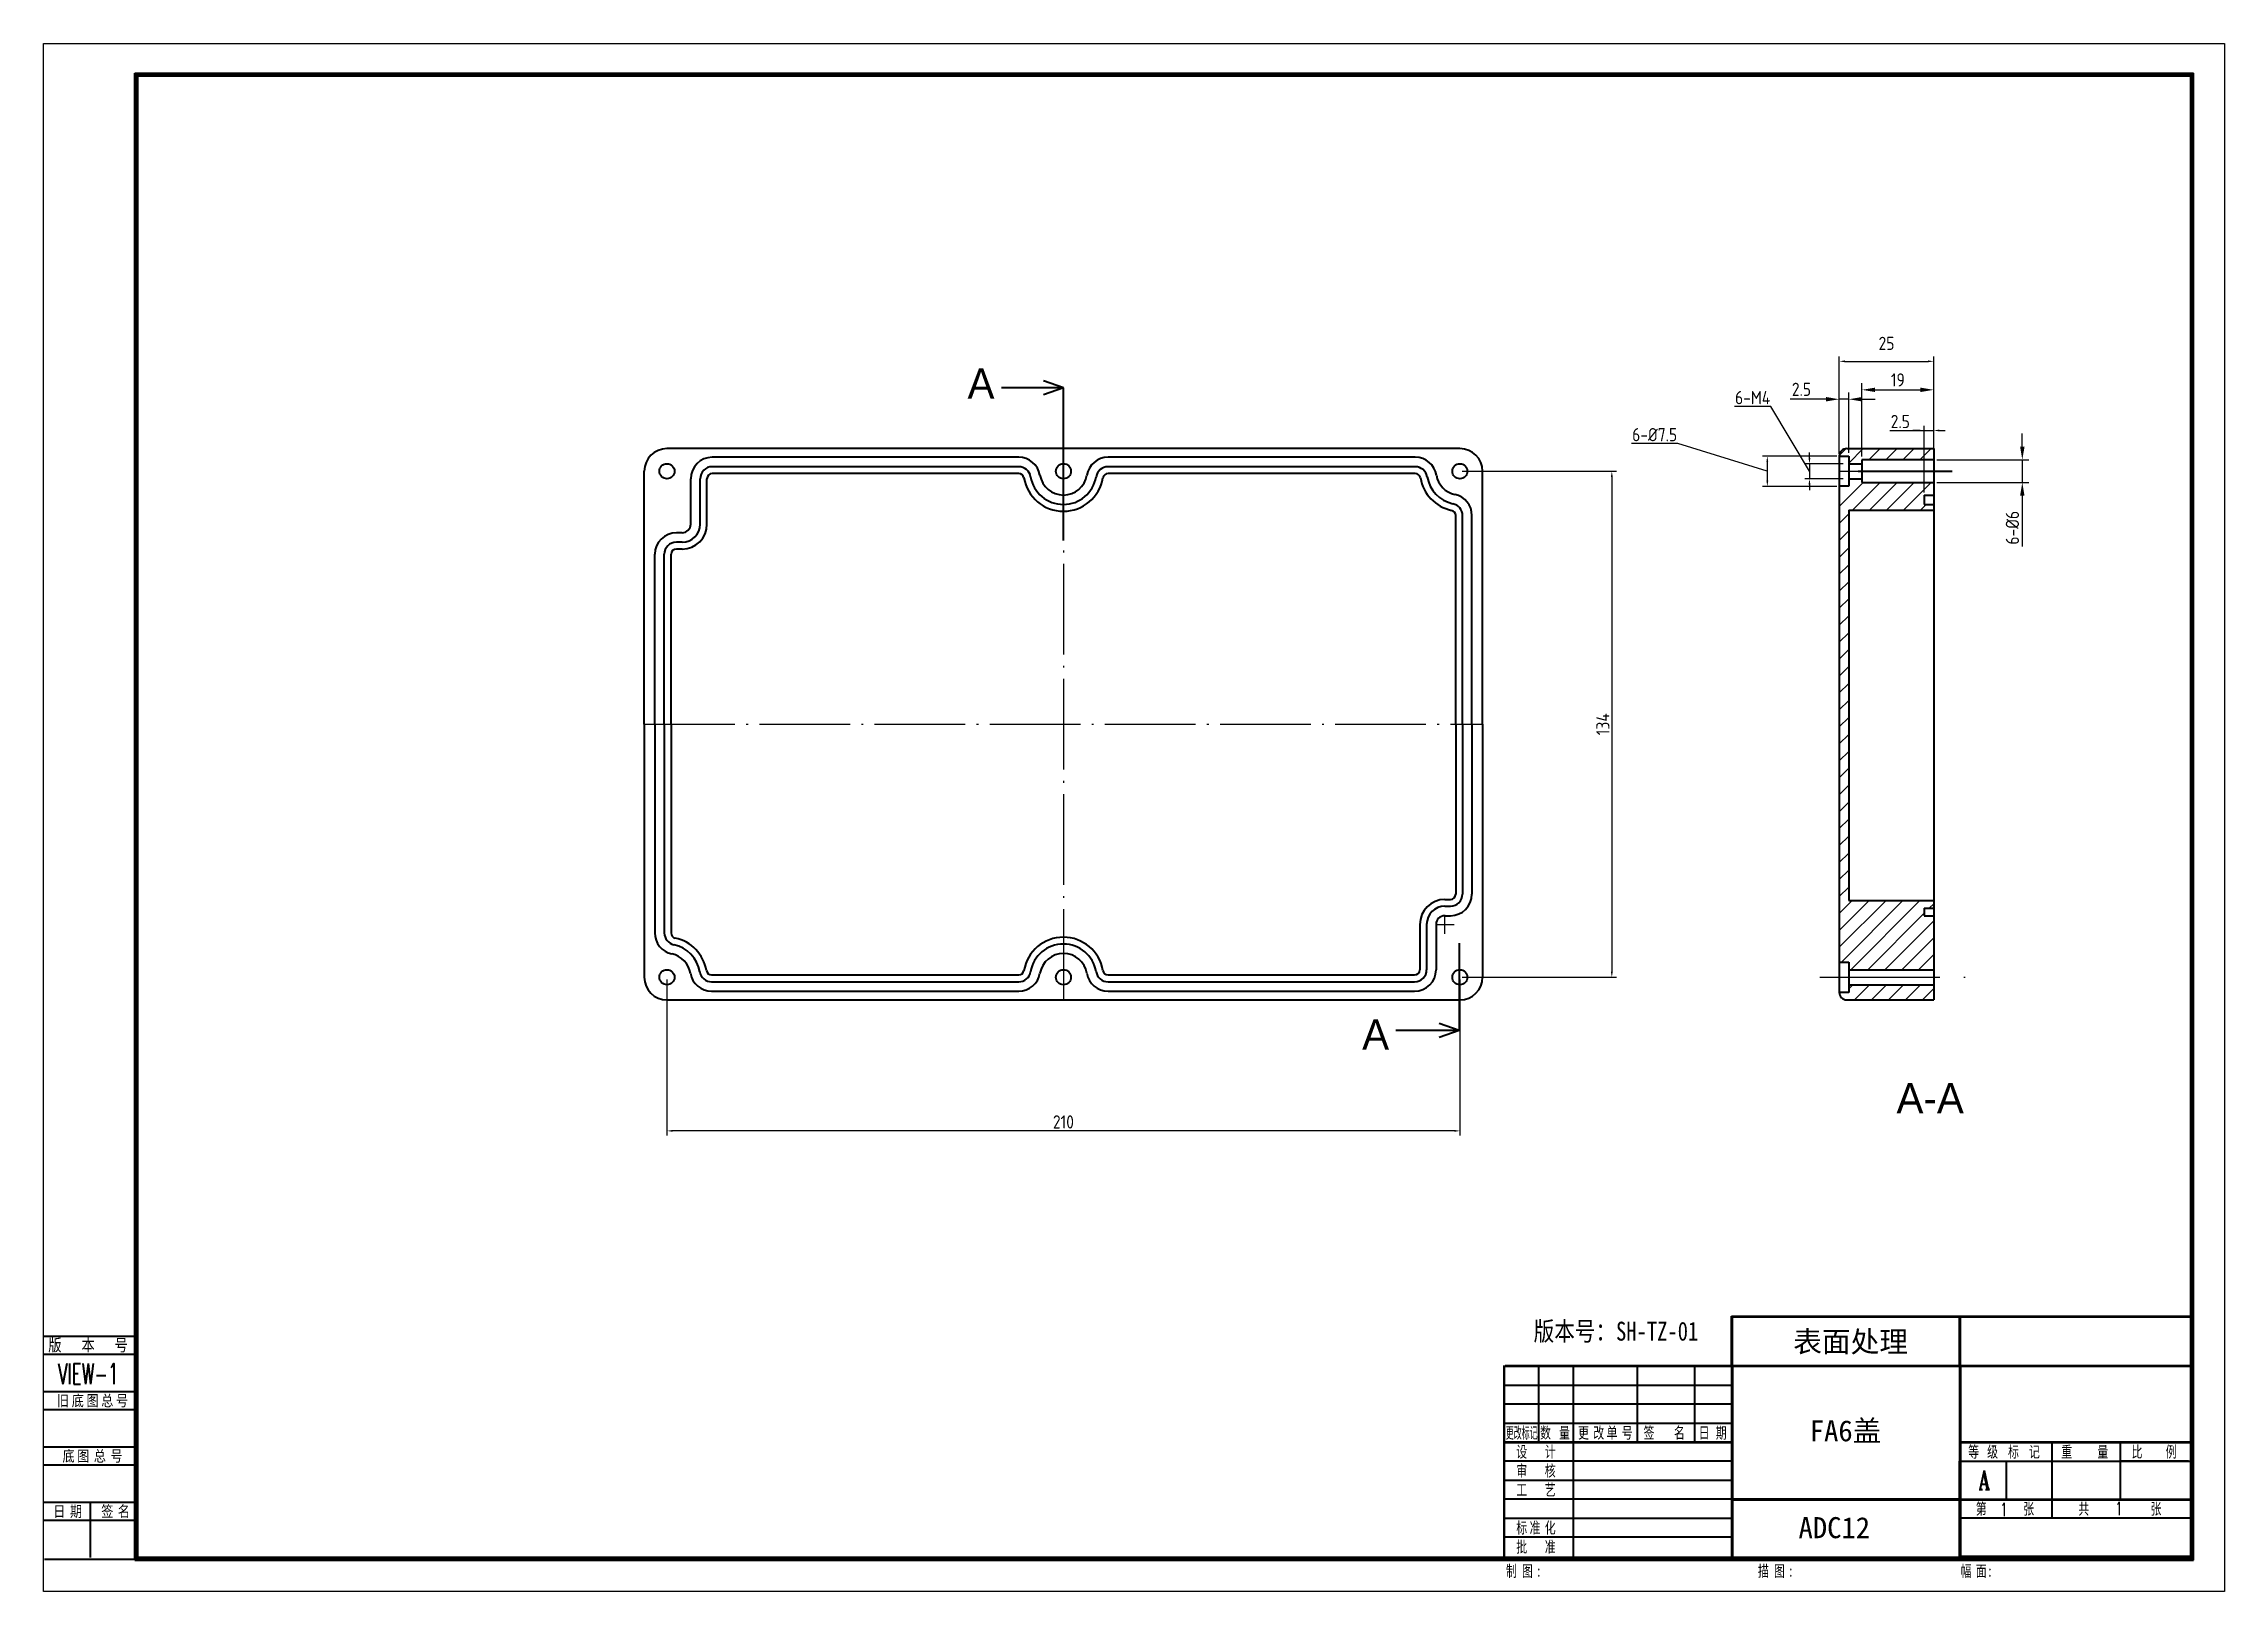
# Model space of a CAD drawing. Extents: x 1271 to 2769, y -829 to 446.
# Drawn here: x 1271 to 1849, y -809 to -400 of the extents above; entities that cross this region are included whole.
import ezdxf
from ezdxf.enums import TextEntityAlignment as Align

# ---------------------------------------------------------------- set-up
doc = ezdxf.new("R2010")
doc.units = 0
doc.linetypes.add('ACAD_ISO04W100', pattern=[30.5, 24, -3, 0.5, -3])
doc.linetypes.add('CENTER', pattern=[50.8, 31.75, -6.35, 6.35, -6.35])
doc.layers.get('0').update_dxf_attribs({"linetype": 'CONTINUOUS', "lineweight": 40})
doc.layers.get('Defpoints').update_dxf_attribs({"linetype": 'CONTINUOUS'})
for name, color, linetype in [('3', 1, 'CENTER'), ('5', 3, 'CONTINUOUS'), ('GEVACTIVE', 2, 'CONTINUOUS'), ('LAYER2', 1, 'ACAD_ISO04W100')]:
    doc.layers.add(name, color=color, linetype=linetype)
doc.styles.add('HZ', font='', dxfattribs={"width": 0.8, "height": 6})
doc.styles.add('ROMANC', font='romanc', dxfattribs={"width": 0.6, "height": 3})
doc.styles.add('ROMANT', font='romant', dxfattribs={"width": 0.8, "height": 5})
doc.styles.get("Standard").update_dxf_attribs({"font": 'gbenor.shx', "bigfont": 'gbcbig.shx'})
doc.styles.add('STYLE1', font='')
doc.styles.get('HZ').set_extended_font_data('SimSun')
doc.styles.get('STYLE1').set_extended_font_data('SimSun')
doc.dimstyles.new('GB-35', dxfattribs={"dimtxt": 3.5, "dimasz": 3.5, "dimexe": 1.75, "dimexo": 0.875, "dimgap": 0.875, "dimtad": 1, "dimdsep": 46, "dimtxsty": 'Standard', "dimcen": 3.5, "dimadec": 0, "dimazin": 0, "dimtfac": 0.7, "dimtmove": 0, "dimatfit": 3, "dimfxl": 1, "dimtzin": 0, "dimarcsym": 0})
doc.dimstyles.get("Standard").update_dxf_attribs({"dimtxt": 0.18, "dimasz": 0.18, "dimexe": 0.18, "dimexo": 0.0625, "dimgap": 0.09, "dimtad": 0, "dimtih": 1, "dimtoh": 1, "dimdec": 4, "dimzin": 0, "dimdsep": 46, "dimtxsty": 'Standard', "dimcen": 0.09, "dimadec": 0, "dimazin": 0, "dimtfac": 1, "dimtdec": 4, "dimtofl": 0, "dimtmove": 0, "dimatfit": 3, "dimfxl": 1, "dimtolj": 1, "dimtzin": 0, "dimarcsym": 0})

msp = doc.modelspace()

# ---------------------------------------------------------------- texts
at = {"linetype": 'Continuous'}
for s, height, style, width, p in [('版   本   号', 3.224303, 'HZ', 0.8, (1272.47859, -745.83594, -0.00285)), ('VIEW-1', 5.41685, 'ROMANC', 0.6, (1275.05908, -754.57058)), ('旧', 2.93118, 'HZ', 0.8, (1274.77923, -760.4134)), ('底', 2.93118, 'HZ', 0.8, (1278.68748, -760.4134)), ('图', 2.93118, 'HZ', 0.8, (1282.59572, -760.4134)), ('总', 2.93118, 'HZ', 0.8, (1286.50397, -760.4134)), ('号', 2.93118, 'HZ', 0.8, (1290.41221, -760.4134)), ('底', 2.93118, 'HZ', 0.8, (1276.24482, -775.06932)), ('图', 2.93118, 'HZ', 0.8, (1280.15307, -775.06932)), ('总', 2.93118, 'HZ', 0.8, (1284.54984, -775.06932)), ('号', 2.93118, 'HZ', 0.8, (1288.94662, -775.06932)), ('日', 2.93118, 'HZ', 0.8, (1273.80217, -789.72524)), ('期', 2.93118, 'HZ', 0.8, (1278.19894, -789.72524)), ('签', 2.93118, 'HZ', 0.8, (1286.50397, -789.72524)), ('名', 2.93118, 'HZ', 0.8, (1290.90074, -789.72524)), ('1', 3.52307, 'ROMANT', 0.6, (1789.49638, -789.51756)), ('1', 3.52307, 'ROMANT', 0.6, (1819.94579, -789.26591)), ('幅 ', 3.019166, 'HZ', 0.7, (1778.93941, -805.57357)), ('面', 3.01917, 'HZ', 0.7, (1782.96496, -805.57357)), (':', 3.01917, 'HZ', 0.7, (1785.98413, -805.57357))]:
    msp.add_text(s, height=height, dxfattribs=dict(at, style=style, width=width)).set_placement(p)
for s, height, style, width, p in [('更改标记', 3.019166, 'HZ', 0.5, (1662.70151, -768.9661)), ('数', 3.01917, 'HZ', 0.7, (1669.00717, -768.9661)), ('量', 3.01917, 'HZ', 0.7, (1674.03911, -768.9661)), ('更', 3.01917, 'HZ', 0.7, (1679.07105, -768.9661)), ('改', 3.01917, 'HZ', 0.7, (1683.09661, -768.9661)), ('单', 3.01917, 'HZ', 0.7, (1686.61897, -768.9661)), ('号', 3.01917, 'HZ', 0.7, (1690.64452, -768.9661)), ('签', 3.01917, 'HZ', 0.7, (1696.41553, -768.9661)), ('名', 3.01917, 'HZ', 0.7, (1704.46664, -768.9661)), ('日', 3.01917, 'HZ', 0.7, (1711.00817, -768.9661)), ('期', 3.01917, 'HZ', 0.7, (1715.53692, -768.9661)), ('设', 3.01917, 'HZ', 0.7, (1662.70151, -773.99804)), ('计', 3.01917, 'HZ', 0.7, (1670.24943, -773.99804)), ('等', 3.01917, 'HZ', 0.7, (1782.38, -773.99804)), ('级', 3.01917, 'HZ', 0.7, (1787.41194, -773.99804)), ('标', 3.01917, 'HZ', 0.7, (1792.94708, -773.99804)), ('记', 3.01917, 'HZ', 0.7, (1798.48222, -773.99804)), ('重', 3.01917, 'HZ', 0.7, (1807.03652, -773.99804)), ('量', 3.01917, 'HZ', 0.7, (1816.59722, -773.99804)), ('比', 3.01917, 'HZ', 0.7, (1825.65471, -773.99804)), ('例', 3.01917, 'HZ', 0.7, (1834.71221, -773.99804)), ('审', 3.01917, 'HZ', 0.7, (1662.70151, -779.02999)), ('核', 3.01917, 'HZ', 0.7, (1670.24943, -779.02999)), ('A', 5.03296, 'ROMANT', 0.7, (1785.21836, -782.47141)), ('工', 3.01917, 'HZ', 0.7, (1662.70151, -784.06193)), ('艺', 3.01917, 'HZ', 0.7, (1670.24943, -784.06193)), ('标', 3.01917, 'HZ', 0.7, (1662.70151, -794.12582)), ('准', 3.01917, 'HZ', 0.7, (1666.22387, -794.12582)), ('化', 3.01917, 'HZ', 0.7, (1670.24943, -794.12582)), ('第', 3.01917, 'HZ', 0.7, (1784.39278, -789.09387)), ('张', 3.01917, 'HZ', 0.7, (1796.97264, -789.09387)), ('共', 3.01917, 'HZ', 0.7, (1811.56527, -789.09387)), ('张', 3.01917, 'HZ', 0.7, (1830.68666, -789.09387)), ('批', 3.01917, 'HZ', 0.7, (1662.70151, -799.15776)), ('准', 3.01917, 'HZ', 0.7, (1670.24943, -799.15776)), ('制 ', 3.019166, 'HZ', 0.7, (1660.68873, -805.57357)), ('图', 3.01917, 'HZ', 0.7, (1664.21109, -805.57357)), ('描 ', 3.019166, 'HZ', 0.7, (1727.43676, -805.57357)), ('图', 3.01917, 'HZ', 0.7, (1730.95912, -805.57357)), (':', 3.01917, 'HZ', 0.7, (1667.23026, -805.57357)), (':', 3.01917, 'HZ', 0.7, (1733.97828, -805.57357))]:
    msp.add_text(s, height=height, dxfattribs=dict(at, style=style, width=width)).set_placement(p, align=Align.CENTER)
at = {"char_height": 8, "attachment_point": 1}
for s, insert, width in [('\\fￋￎￌ￥|b0|i0|c134|p2;A', (1515.93584, -485.59667), 34.3552), ('\\fￋￎￌ￥|b0|i0|c134|p2;A', (1620.44472, -657.98829), 34.3552), ('\\fￋￎￌ￥|b0|i0|c134|p2;A-A', (1761.96141, -674.86543), 38.5612)]:
    msp.add_mtext(s, dxfattribs=dict(at, insert=insert, width=width))
at = {"layer": '5', "insert": (1665.8615, -738.05665), "char_height": 5, "width": 1134.8359931, "attachment_point": 1, "style": 'HZ'}
msp.add_mtext('版本号：SH-TZ-01', dxfattribs=at)
at = {"layer": 'GEVACTIVE', "style": 'STYLE1'}
for s, p in [('表面处理', (1734.61587, -746.11347)), ('FA6盖', (1738.98662, -769.71492)), ('ADC12', (1736.01202, -795.37128))]:
    msp.add_text(s, height=5.573837, dxfattribs=at).set_placement(p)

# ---------------------------------------------------------------- blocks, each defined once
blk = doc.blocks.new('*D64')
at = {"layer": '5', "color": 0, "lineweight": -2}
for p, q in [((1646.95, -512.82), (1687.82, -512.82)), ((1686.57, -514.32), (1686.57, -645.32)), ((1646.95, -646.82), (1687.82, -646.82))]:
    blk.add_line(p, q, dxfattribs=at)
at = {"layer": '5', "color": 0}
for points in [[(1686.32, -514.32), (1686.82, -514.32), (1686.57, -512.82)], [(1686.32, -645.32), (1686.82, -645.32), (1686.57, -646.82)]]:
    blk.add_solid(points, dxfattribs=at)
at = {"layer": 'Defpoints', "color": 0}
for p in [(1646.33, -512.82), (1646.33, -646.82), (1686.57, -646.82)]:
    blk.add_point(p, dxfattribs=at)
at = {"layer": '5', "color": 0, "insert": (1684.19, -579.82), "char_height": 3.5, "attachment_point": 5, "rotation": 90}
blk.add_mtext('\\A1;134', dxfattribs=at)
blk = doc.blocks.new('*D65')
at = {"layer": '5', "color": 0, "lineweight": -2}
for p, q in [((1436.33, -647.44), (1436.33, -688.76)), ((1646.33, -647.44), (1646.33, -688.76)), ((1644.83, -687.51), (1437.83, -687.51))]:
    blk.add_line(p, q, dxfattribs=at)
at = {"layer": '5', "color": 0}
for points in [[(1437.83, -687.26), (1437.83, -687.76), (1436.33, -687.51)], [(1644.83, -687.26), (1644.83, -687.76), (1646.33, -687.51)]]:
    blk.add_solid(points, dxfattribs=at)
at = {"layer": 'Defpoints', "color": 0}
for p in [(1436.33, -646.82), (1646.33, -646.82), (1436.33, -687.51)]:
    blk.add_point(p, dxfattribs=at)
at = {"layer": '5', "color": 0, "insert": (1541.33, -685.14), "char_height": 3.5, "attachment_point": 5}
blk.add_mtext('\\A1;210', dxfattribs=at)
blk = doc.blocks.new('*D66')
at = {"layer": '5', "color": 0, "lineweight": -2}
for p, q in [((1746.81, -508.19), (1746.81, -482.47)), ((1748.31, -483.72), (1770.31, -483.72)), ((1771.81, -510.19), (1771.81, -482.47))]:
    blk.add_line(p, q, dxfattribs=at)
at = {"layer": '5', "color": 0}
for points in [[(1748.31, -483.47), (1748.31, -483.97), (1746.81, -483.72)], [(1770.31, -483.47), (1770.31, -483.97), (1771.81, -483.72)]]:
    blk.add_solid(points, dxfattribs=at)
at = {"layer": 'Defpoints', "color": 0}
for p in [(1771.81, -483.72), (1746.81, -508.82), (1771.81, -510.82)]:
    blk.add_point(p, dxfattribs=at)
at = {"layer": '5', "color": 0, "insert": (1759.31, -478.96), "char_height": 3.5, "attachment_point": 5}
blk.add_mtext('\\A1;25', dxfattribs=at)
blk = doc.blocks.new('*D67')
at = {"layer": '5', "color": 0, "lineweight": -2}
for p, q in [((1704.08, -505.51), (1691.74, -505.51)), ((1727.75, -512.82), (1704.08, -505.51)), ((1746.18, -508.82), (1726.5, -508.82)), ((1727.75, -510.32), (1727.75, -515.32)), ((1746.18, -516.82), (1726.5, -516.82))]:
    blk.add_line(p, q, dxfattribs=at)
at = {"layer": '5', "color": 0}
for points in [[(1727.5, -510.32), (1728, -510.32), (1727.75, -508.82)], [(1727.5, -515.32), (1728, -515.32), (1727.75, -516.82)]]:
    blk.add_solid(points, dxfattribs=at)
at = {"layer": 'Defpoints', "color": 0}
for p in [(1746.81, -508.82), (1727.75, -516.82), (1746.81, -516.82)]:
    blk.add_point(p, dxfattribs=at)
at = {"layer": '5', "color": 0, "insert": (1697.91, -503.14), "char_height": 3.5, "attachment_point": 5}
blk.add_mtext('\\A1;6-%%C7.5', dxfattribs=at)
blk = doc.blocks.new('*D68')
at = {"layer": '5', "color": 0, "lineweight": -2}
for p, q in [((1728.66, -495.71), (1719.07, -495.71)), ((1738.91, -512.83), (1728.66, -495.71)), ((1738.91, -509.32), (1738.91, -507.82)), ((1747.8, -510.82), (1737.66, -510.82)), ((1738.91, -510.82), (1738.91, -514.85)), ((1738.91, -510.82), (1738.91, -514.85)), ((1747.8, -514.85), (1737.66, -514.85)), ((1738.91, -516.35), (1738.91, -517.85))]:
    blk.add_line(p, q, dxfattribs=at)
at = {"layer": '5', "color": 0}
for points in [[(1738.66, -509.32), (1739.16, -509.32), (1738.91, -510.82)], [(1738.66, -516.35), (1739.16, -516.35), (1738.91, -514.85)]]:
    blk.add_solid(points, dxfattribs=at)
at = {"layer": 'Defpoints', "color": 0}
for p in [(1748.43, -510.82), (1738.91, -514.85), (1748.43, -514.85)]:
    blk.add_point(p, dxfattribs=at)
at = {"layer": '5', "color": 0, "insert": (1723.87, -493.33), "char_height": 3.5, "attachment_point": 5}
blk.add_mtext('\\A1;6-M4', dxfattribs=at)
blk = doc.blocks.new('*D69')
at = {"layer": '5', "color": 0, "lineweight": -2}
for p, q in [((1760.21, -502.03), (1769.31, -502.03)), ((1767.81, -502.03), (1766.31, -502.03)), ((1769.31, -518.49), (1769.31, -500.78)), ((1769.31, -502.03), (1771.81, -502.03)), ((1769.31, -502.03), (1771.81, -502.03)), ((1771.81, -506.19), (1771.81, -500.78)), ((1773.31, -502.03), (1774.81, -502.03))]:
    blk.add_line(p, q, dxfattribs=at)
at = {"layer": '5', "color": 0}
for points in [[(1767.81, -501.78), (1767.81, -502.28), (1769.31, -502.03)], [(1773.31, -501.78), (1773.31, -502.28), (1771.81, -502.03)]]:
    blk.add_solid(points, dxfattribs=at)
at = {"layer": 'Defpoints', "color": 0}
for p in [(1771.81, -502.03), (1771.81, -506.82), (1769.31, -519.12)]:
    blk.add_point(p, dxfattribs=at)
at = {"layer": '5', "color": 0, "insert": (1762.97, -499.65), "char_height": 3.5, "attachment_point": 5}
blk.add_mtext('\\A1;2.5', dxfattribs=at)
blk = doc.blocks.new('*D78')
at = {"color": 0, "lineweight": -2}
for p, q in [((1743.31, -493.76), (1733.78, -493.76)), ((1746.81, -501.97), (1746.81, -492.01)), ((1749.31, -493.76), (1746.81, -493.76)), ((1749.31, -507.94), (1749.31, -492.01)), ((1752.81, -493.76), (1756.31, -493.76))]:
    blk.add_line(p, q, dxfattribs=at)
at = {"color": 0}
for points in [[(1743.31, -493.17), (1743.31, -494.34), (1746.81, -493.76)], [(1752.81, -493.17), (1752.81, -494.34), (1749.31, -493.76)]]:
    blk.add_solid(points, dxfattribs=at)
at = {"layer": 'Defpoints', "color": 0}
for p in [(1746.81, -493.76), (1746.81, -502.85), (1749.31, -508.82)]:
    blk.add_point(p, dxfattribs=at)
at = {"color": 0, "insert": (1736.79, -491.13), "char_height": 3.5, "attachment_point": 5}
blk.add_mtext('2.5', dxfattribs=at)
blk = doc.blocks.new('*D79')
at = {"color": 0, "lineweight": -2}
for p, q in [((1752.81, -508.94), (1752.81, -489.51)), ((1771.81, -498.06), (1771.81, -489.51)), ((1756.31, -491.26), (1768.31, -491.26))]:
    blk.add_line(p, q, dxfattribs=at)
at = {"color": 0}
for points in [[(1756.31, -490.68), (1756.31, -491.85), (1752.81, -491.26)], [(1768.31, -490.68), (1768.31, -491.85), (1771.81, -491.26)]]:
    blk.add_solid(points, dxfattribs=at)
at = {"layer": 'Defpoints', "color": 0}
for p in [(1771.81, -491.26), (1771.81, -498.93), (1752.81, -509.82)]:
    blk.add_point(p, dxfattribs=at)
at = {"color": 0, "insert": (1762.31, -488.64), "char_height": 3.5, "attachment_point": 5}
blk.add_mtext('19', dxfattribs=at)
blk = doc.blocks.new('*D80')
at = {"color": 0, "lineweight": -2}
for p, q in [((1795.28, -506.32), (1795.28, -502.82)), ((1772.68, -509.82), (1797.03, -509.82)), ((1795.28, -509.82), (1795.28, -515.82)), ((1772.68, -515.82), (1797.03, -515.82)), ((1795.28, -519.32), (1795.28, -532.76))]:
    blk.add_line(p, q, dxfattribs=at)
at = {"color": 0}
for points in [[(1794.7, -506.32), (1795.87, -506.32), (1795.28, -509.82)], [(1794.7, -519.32), (1795.87, -519.32), (1795.28, -515.82)]]:
    blk.add_solid(points, dxfattribs=at)
at = {"layer": 'Defpoints', "color": 0}
for p in [(1771.81, -509.82), (1771.81, -515.82), (1795.28, -515.82)]:
    blk.add_point(p, dxfattribs=at)
at = {"color": 0, "insert": (1792.66, -527.79), "char_height": 3.5, "attachment_point": 5, "rotation": 90}
blk.add_mtext('6-%%C6', dxfattribs=at)

# ---------------------------------------------------------------- dimensions: what is measured, and where the dimension line sits
dim = msp.add_linear_dim(base=(1746.80849, -493.75823), p1=(1749.30849, -508.8195), p2=(1746.80849, -502.84671), dimstyle='GB-35')
dim.commit()
dim.dimension.update_dxf_attribs({"geometry": '*D78', "text_midpoint": (1736.79439, -491.13323)})
dim = msp.add_linear_dim(base=(1771.80849, -491.26254), p1=(1752.80849, -509.8195), p2=(1771.80849, -498.93317), dimstyle='GB-35')
dim.commit()
dim.dimension.update_dxf_attribs({"geometry": '*D79', "text_midpoint": (1762.30849, -491.26254), "dimtype": 160})
dim = msp.add_linear_dim(base=(1795.28235, -515.8195), p1=(1771.80849, -509.8195), p2=(1771.80849, -515.8195), angle=90, text='6-%%C6', dimstyle='GB-35')
dim.commit()
dim.dimension.update_dxf_attribs({"geometry": '*D80', "text_midpoint": (1792.65735, -527.79161)})
at = {"layer": '5'}
for base, p1, p2, picture, middle in [((1771.80849, -483.71874), (1746.80849, -508.8195), (1771.80849, -510.8195), '*D66', (1759.30849, -481.33649)), ((1771.80849, -502.02701), (1769.30849, -519.1195), (1771.80849, -506.8195), '*D69', (1762.97092, -502.23583))]:
    dim = msp.add_linear_dim(base=base, p1=p1, p2=p2, dimstyle='Standard', override={"dimtxt": 3.5, "dimasz": 1.5, "dimexe": 1.25, "dimexo": 0.625, "dimgap": 0.625, "dimtad": 1, "dimtih": 0, "dimzin": 8, "dimlunit": 6, "dimcen": 2.5, "dimtofl": 1, "dimtmove": 1}, dxfattribs=at)
    dim.commit()
    dim.dimension.update_dxf_attribs({"geometry": picture, "text_midpoint": middle, "dimtype": 160})
for base, p1, p2, text, picture, middle in [((1738.91195, -514.84774), (1748.42543, -510.8195), (1748.42543, -514.84774), '6-M4', '*D68', (1728.03695, -495.70889)), ((1727.74525, -516.8195), (1746.80849, -508.8195), (1746.80849, -516.8195), '6-%%C7.5', '*D67', (1703.45358, -505.51325))]:
    dim = msp.add_linear_dim(base=base, p1=p1, p2=p2, angle=90, text=text, dimstyle='Standard', override={"dimtxt": 3.5, "dimasz": 1.5, "dimexe": 1.25, "dimexo": 0.625, "dimgap": 0.625, "dimtad": 1, "dimtih": 0, "dimzin": 8, "dimlunit": 6, "dimcen": 2.5, "dimtofl": 1, "dimtmove": 1}, dxfattribs=at)
    dim.commit()
    dim.dimension.update_dxf_attribs({"geometry": picture, "text_midpoint": middle, "dimtype": 160})
dim = msp.add_linear_dim(base=(1686.56994, -646.8195), p1=(1646.32777, -512.8195), p2=(1646.32777, -646.8195), angle=90, dimstyle='Standard', override={"dimtxt": 3.5, "dimasz": 1.5, "dimexe": 1.25, "dimexo": 0.625, "dimgap": 0.625, "dimtad": 1, "dimtih": 0, "dimzin": 8, "dimlunit": 6, "dimcen": 2.5, "dimtofl": 1, "dimtmove": 1}, dxfattribs=at)
dim.commit()
dim.dimension.update_dxf_attribs({"geometry": '*D64', "text_midpoint": (1684.19494, -579.8195)})
dim = msp.add_linear_dim(base=(1436.32777, -687.51407), p1=(1646.32777, -646.8195), p2=(1436.32777, -646.8195), dimstyle='Standard', override={"dimtxt": 3.5, "dimasz": 1.5, "dimexe": 1.25, "dimexo": 0.625, "dimgap": 0.625, "dimtad": 1, "dimtih": 0, "dimzin": 8, "dimlunit": 6, "dimcen": 2.5, "dimtofl": 1, "dimtmove": 1}, dxfattribs=at)
dim.commit()
dim.dimension.update_dxf_attribs({"geometry": '*D65', "text_midpoint": (1541.32777, -685.13907)})

# ---------------------------------------------------------------- linework, layer by layer
at = {"linetype": 'Continuous'}
for p, q in [((1295.42416, -801.15403), (1295.42416, -407.39669)), ((1295.42416, -407.39669), (1840.62664, -407.39669)), ((1295.66843, -800.90977), (1295.66843, -407.64095)), ((1295.66843, -407.64095), (1840.38238, -407.64095)), ((1295.9127, -800.6655), (1295.9127, -407.88522)), ((1295.9127, -407.88522), (1840.13811, -407.88522)), ((1296.15696, -800.42123), (1296.15696, -408.12949)), ((1296.15696, -408.12949), (1839.89384, -408.12949)), ((1839.89384, -800.42123), (1839.89384, -408.12949)), ((1840.13811, -800.6655), (1840.13811, -407.88522)), ((1840.38238, -800.90977), (1840.38238, -407.64095)), ((1840.62664, -801.15403), (1840.62664, -407.39669)), ((1718.27999, -736.54565), (1839.89384, -736.54565)), ((1718.27999, -749.63134), (1718.27999, -736.54565)), ((1718.53164, -736.7973), (1839.82598, -736.7973)), ((1718.53164, -749.63134), (1718.53164, -736.7973)), ((1778.68776, -749.84471), (1778.68776, -736.75902)), ((1778.93941, -749.84471), (1778.93941, -736.75902)), ((1271.2418, -741.84923), (1295.78605, -741.84923)), ((1271.35951, -741.84923), (1295.78605, -741.84923)), ((1295.78605, -746.73454), (1271.2418, -746.73454)), ((1658.02715, -800.42123), (1658.02715, -749.65424)), ((1658.17276, -749.84471), (1839.82593, -749.84471)), ((1658.17276, -800.42123), (1658.17276, -749.97054)), ((1658.2788, -749.6326), (1839.82598, -749.6326)), ((1667.23026, -769.97249), (1667.23026, -749.84471)), ((1676.28776, -749.84471), (1676.28776, -800.42123)), ((1676.28776, -749.84471), (1676.28776, -769.97249)), ((1693.39637, -769.97249), (1693.39637, -749.84471)), ((1708.4922, -749.84471), (1708.4922, -769.97249)), ((1718.55609, -749.84471), (1708.4922, -749.84471)), ((1718.30444, -749.84471), (1718.30444, -800.42123)), ((1718.55609, -749.84471), (1718.55609, -800.42123)), ((1839.82593, -749.84471), (1719.05928, -749.84471)), ((1719.05928, -749.84471), (1739.18705, -749.84471)), ((1778.68776, -749.84471), (1778.68776, -800.42123)), ((1778.93941, -749.84471), (1778.93941, -800.16415)), ((1271.35951, -756.50515), (1295.78605, -756.50515)), ((1271.35951, -756.50515), (1295.78605, -756.50515)), ((1271.35951, -756.50515), (1295.78605, -756.50515)), ((1658.17276, -754.87666), (1718.55609, -754.87666)), ((1295.78605, -761.39046), (1271.35951, -761.39046)), ((1718.55609, -759.9086), (1658.17276, -759.9086)), ((1658.17276, -764.94055), (1718.55609, -764.94055)), ((1271.35951, -771.16107), (1295.78605, -771.16107)), ((1718.55609, -769.97249), (1658.17276, -769.97249)), ((1658.17276, -769.97249), (1718.55609, -769.97249)), ((1658.2788, -769.98866), (1718.2362, -769.98866)), ((1676.28776, -769.97249), (1667.23026, -769.97249)), ((1839.82598, -769.97249), (1778.93941, -769.97249)), ((1779.08318, -769.98866), (1839.82598, -769.98866)), ((1803.09274, -769.98866), (1803.09274, -790.10026)), ((1821.20773, -769.97249), (1821.20773, -785.06832)), ((1295.78605, -776.04638), (1271.35951, -776.04638)), ((1718.55609, -775.00443), (1658.17276, -775.00443)), ((1778.68776, -800.16415), (1778.68776, -775.00443)), ((1778.68776, -800.16415), (1778.68776, -775.00443)), ((1778.93941, -775.00443), (1839.82598, -775.00443)), ((1778.93941, -800.16415), (1778.93941, -775.00443)), ((1778.93941, -800.16415), (1778.93941, -775.00443)), ((1791.01607, -775.00443), (1791.01607, -785.06832)), ((1839.32273, -775.00443), (1821.20773, -775.00443)), ((1658.17276, -780.03638), (1718.55609, -780.03638)), ((1658.17276, -785.06832), (1658.17276, -780.03638)), ((1718.55609, -785.06832), (1658.17276, -785.06832)), ((1778.93941, -785.06832), (1718.55609, -785.06832)), ((1778.93941, -785.06832), (1718.55609, -785.06832)), ((1839.82598, -785.31997), (1718.55609, -785.31997)), ((1778.93941, -785.06832), (1839.82598, -785.06832)), ((1271.35951, -785.81699), (1295.78605, -785.81699)), ((1271.35951, -785.81699), (1283.57278, -785.81699)), ((1295.78605, -790.7023), (1271.35951, -790.7023)), ((1283.57278, -785.81699), (1283.57278, -800.47291)), ((1658.17276, -790.10026), (1718.55609, -790.10026)), ((1658.17276, -795.13221), (1658.17276, -790.10026)), ((1839.82598, -790.10026), (1778.93941, -790.10026)), ((1718.55609, -795.13221), (1658.17276, -795.13221)), ((1271.48606, -800.90977), (1840.38238, -800.90977)), ((1295.42416, -801.15403), (1840.62664, -801.15403)), ((1295.9127, -800.6655), (1840.13811, -800.6655)), ((1296.15696, -800.42123), (1839.89384, -800.42123))]:
    msp.add_line(p, q, dxfattribs=at)
for p, q in [((1541.32777, -490.74722), (1524.92167, -490.74722)), ((1541.32777, -490.74722), (1536.03783, -488.91302)), ((1541.32777, -490.74722), (1536.03783, -492.58143)), ((1541.32777, -531.18465), (1541.32777, -490.74722)), ((1646.32777, -506.8195), (1436.32777, -506.8195)), ((1748.80849, -506.8195), (1771.80849, -506.8195)), ((1771.80849, -506.8195), (1771.80849, -519.1195)), ((1430.32777, -579.8195), (1430.32777, -512.8195)), ((1529.49561, -509.1195), (1448.32777, -509.1195)), ((1529.49561, -511.6195), (1448.32777, -511.6195)), ((1529.49561, -513.4195), (1448.32777, -513.4195)), ((1634.49561, -509.1195), (1553.15993, -509.1195)), ((1634.49561, -511.6195), (1553.15993, -511.6195)), ((1634.49561, -513.4195), (1553.15993, -513.4195)), ((1652.32777, -579.8195), (1652.32777, -512.8195)), ((1746.80849, -508.8195), (1746.80849, -650.8195)), ((1746.80849, -508.8195), (1749.30849, -508.8195)), ((1749.30849, -508.8195), (1749.30849, -516.8195)), ((1749.30849, -510.8195), (1752.80849, -510.8195)), ((1751.80849, -512.8195), (1776.71503, -512.8195)), ((1771.80849, -509.8195), (1752.80849, -509.8195)), ((1752.80849, -509.8195), (1752.80849, -515.8195)), ((1442.62777, -526.8195), (1442.62777, -514.8195)), ((1445.12777, -526.8195), (1445.12777, -514.8195)), ((1446.92777, -526.8195), (1446.92777, -514.8195)), ((1749.30849, -516.8195), (1746.80849, -516.8195)), ((1749.30849, -514.8195), (1752.80849, -514.8195)), ((1752.80849, -515.8195), (1771.80849, -515.8195)), ((1769.30849, -519.1195), (1769.30849, -521.6195)), ((1769.30849, -519.1195), (1771.80849, -519.1195)), ((1771.80849, -519.1195), (1771.80849, -628.5195)), ((1645.22777, -579.8195), (1645.22777, -524.55619)), ((1647.02777, -579.8195), (1647.02777, -524.55619)), ((1649.52777, -579.8195), (1649.52777, -524.55619)), ((1749.30849, -523.1195), (1749.30849, -626.5195)), ((1749.30849, -523.1195), (1771.80849, -523.1195)), ((1769.30849, -521.6195), (1771.80849, -521.6195)), ((1440.32777, -529.1195), (1438.82777, -529.1195)), ((1433.12777, -579.8195), (1433.12777, -534.8195)), ((1435.62777, -579.8195), (1435.62777, -534.8195)), ((1437.42777, -579.8195), (1437.42777, -534.8195)), ((1440.32777, -531.6195), (1438.82777, -531.6195)), ((1440.32777, -533.4195), (1438.82777, -533.4195)), ((1430.32777, -579.8195), (1430.32777, -646.8195)), ((1433.12777, -579.8195), (1433.12777, -635.0828)), ((1435.62777, -579.8195), (1435.62777, -635.0828)), ((1437.42777, -579.8195), (1437.42777, -635.0828)), ((1541.32777, -579.8195), (1541.32777, -579.8195)), ((1541.32777, -579.8195), (1541.32777, -579.8195)), ((1645.22777, -579.8195), (1645.22777, -624.8195)), ((1647.02777, -579.8195), (1647.02777, -624.8195)), ((1649.52777, -579.8195), (1649.52777, -624.8195)), ((1652.32777, -579.8195), (1652.32777, -646.8195)), ((1642.32777, -626.2195), (1643.82777, -626.2195)), ((1642.32777, -628.0195), (1643.82777, -628.0195)), ((1749.30849, -626.5195), (1771.80849, -626.5195)), ((1769.30849, -628.5195), (1771.80849, -628.5195)), ((1769.30849, -628.5195), (1769.30849, -630.5195)), ((1771.80849, -628.5195), (1771.80849, -652.8195)), ((1635.72777, -632.8195), (1635.72777, -644.8195)), ((1637.52777, -632.8195), (1637.52777, -644.8195)), ((1640.02777, -632.8195), (1640.02777, -644.8195)), ((1642.32777, -630.5195), (1643.82777, -630.5195)), ((1769.30849, -630.5195), (1771.80849, -630.5195)), ((1646.12572, -637.8195), (1646.12572, -660.94388)), ((1448.15993, -646.2195), (1529.49561, -646.2195)), ((1553.15993, -646.2195), (1634.32777, -646.2195)), ((1746.80849, -642.8195), (1749.30849, -642.8195)), ((1749.30849, -642.8195), (1749.30849, -650.8195)), ((1749.30849, -644.8195), (1771.80849, -644.8195)), ((1448.15993, -648.0195), (1529.49561, -648.0195)), ((1448.15993, -650.5195), (1529.49561, -650.5195)), ((1553.15993, -648.0195), (1634.32777, -648.0195)), ((1553.15993, -650.5195), (1634.32777, -650.5195)), ((1749.30849, -650.8195), (1746.80849, -650.8195)), ((1749.30849, -648.8195), (1771.80849, -648.8195)), ((1436.32777, -652.8195), (1646.32777, -652.8195)), ((1748.80849, -652.8195), (1771.80849, -652.8195)), ((1646.12572, -660.94388), (1629.33964, -660.94388)), ((1646.12572, -660.94388), (1640.83578, -659.10967)), ((1646.12572, -660.94388), (1640.83578, -662.77809)), ((1839.82598, -736.7973), (1839.82598, -800.16415)), ((1778.93941, -800.16415), (1839.82598, -800.16415))]:
    msp.add_line(p, q)
for centre in [(1436.32777, -512.8195), (1541.32777, -512.8195), (1646.32777, -512.8195), (1436.32777, -646.8195), (1541.32777, -646.8195), (1646.32777, -646.8195)]:
    msp.add_circle(centre, 2)
for centre, radius, start, end in [((1436.32777, -512.8195), 6, 90, 180), ((1646.32777, -512.8195), 6, 0, 90), ((1748.80849, -508.8195), 2, 90, 180), ((1448.32777, -514.8195), 5.7, 90, 180), ((1448.32777, -514.8195), 3.2, 90, 180), ((1448.32777, -514.8195), 1.4, 90, 180), ((1529.49561, -514.8195), 5.7, 9.59406823, 90), ((1529.49561, -514.8195), 3.2, 9.59406823, 90), ((1529.49561, -514.8195), 1.4, 9.59406823, 90), ((1541.32777, -512.8195), 6.3, 189.59406823, 350.40593177), ((1553.15993, -514.8195), 5.7, 90, 170.40593177), ((1553.15993, -514.8195), 3.2, 90, 170.40593177), ((1553.15993, -514.8195), 1.4, 90, 170.40593177), ((1634.49561, -514.8195), 5.7, 9.59406823, 90), ((1634.49561, -514.8195), 5.7, 9.59406823, 90), ((1634.49561, -514.8195), 3.2, 9.59406823, 90), ((1634.49561, -514.8195), 1.4, 9.59406823, 90), ((1646.32777, -512.8195), 6.3, 189.59406823, 257.97530082), ((1541.32777, -512.8195), 10.6, 189.59406823, 350.40593177), ((1541.32777, -512.8195), 8.8, 189.59406823, 350.40593177), ((1646.32777, -512.8195), 10.6, 189.59406823, 257.97530082), ((1646.32777, -512.8195), 8.8, 189.59406823, 257.97530082), ((1643.82777, -524.55619), 5.7, 0, 77.97530082), ((1643.82777, -524.55619), 1.4, 0, 77.97530082), ((1643.82777, -524.55619), 3.2, 0, 77.97530082), ((1438.82777, -534.8195), 5.7, 90, 180), ((1440.32777, -526.8195), 6.6, 270, 0), ((1440.32777, -526.8195), 4.8, 270, 0), ((1440.32777, -526.8195), 2.3, 270, 0), ((1438.82777, -534.8195), 3.2, 90, 180), ((1438.82777, -534.8195), 1.4, 90, 180), ((1642.32777, -632.8195), 6.6, 90, 180), ((1642.32777, -632.8195), 4.8, 90, 180), ((1643.82777, -624.8195), 3.2, 270, 0), ((1643.82777, -624.8195), 5.7, 270, 0), ((1643.82777, -624.8195), 1.4, 270, 0), ((1438.82777, -635.0828), 5.7, 180, 257.97530082), ((1438.82777, -635.0828), 3.2, 180, 257.97530082), ((1438.82777, -635.0828), 1.4, 180, 257.97530082), ((1642.32777, -632.8195), 2.3, 90, 180), ((1436.32777, -646.8195), 6.3, 9.59406823, 77.97530082), ((1436.32777, -646.8195), 8.8, 9.59406823, 77.97530082), ((1436.32777, -646.8195), 10.6, 9.59406823, 77.97530082), ((1541.32777, -646.8195), 10.6, 9.59406823, 170.40593177), ((1541.32777, -646.8195), 8.8, 9.59406823, 170.40593177), ((1541.32777, -646.8195), 6.3, 9.59406823, 170.40593177), ((1436.32777, -646.8195), 6, 180, 270), ((1448.15993, -644.8195), 5.7, 189.59406823, 270), ((1448.15993, -644.8195), 3.2, 189.59406823, 270), ((1448.15993, -644.8195), 1.4, 189.59406823, 270), ((1529.49561, -644.8195), 1.4, 270, 350.40593177), ((1529.49561, -644.8195), 3.2, 270, 350.40593177), ((1529.49561, -644.8195), 5.7, 270, 350.40593177), ((1553.15993, -644.8195), 5.7, 189.59406823, 270), ((1553.15993, -644.8195), 3.2, 189.59406823, 270), ((1553.15993, -644.8195), 1.4, 189.59406823, 270), ((1634.32777, -644.8195), 1.4, 270, 0), ((1634.32777, -644.8195), 3.2, 270, 0), ((1634.32777, -644.8195), 5.7, 270, 0), ((1646.32777, -646.8195), 6, 270, 0), ((1748.80849, -650.8195), 2, 180, 270)]:
    msp.add_arc(centre, radius, start, end)
at = {"layer": '3'}
for p, q in [((1746.80849, -512.8195), (1751.80849, -512.8195)), ((1741.6982, -646.8195), (1780.17703, -646.8195))]:
    msp.add_line(p, q, dxfattribs=at)
at = {"layer": '5', "linetype": 'Continuous'}
for p, q in [((1271.2418, -809.45909), (1271.2418, -399.58016)), ((1271.2418, -399.58016), (1848.79831, -399.58016)), ((1848.79831, -399.58016), (1848.79831, -809.45909)), ((1848.79831, -809.45909), (1271.2418, -809.45909))]:
    msp.add_line(p, q, dxfattribs=at)
at = {"layer": '5'}
for p, q in [((1746.81347, -508.67859), (1748.66758, -506.82447)), ((1749.30849, -510.67369), (1753.16268, -506.8195)), ((1754.65281, -509.8195), (1757.65281, -506.8195)), ((1759.14294, -509.8195), (1762.14294, -506.8195)), ((1763.63307, -509.8195), (1766.63307, -506.8195)), ((1768.12319, -509.8195), (1771.12319, -506.8195)), ((1746.80849, -522.15394), (1753.14294, -515.8195)), ((1749.30849, -515.16381), (1749.65281, -514.8195)), ((1750.33307, -523.1195), (1757.63307, -515.8195)), ((1754.82319, -523.1195), (1762.12319, -515.8195)), ((1759.31332, -523.1195), (1766.61332, -515.8195)), ((1763.80345, -523.1195), (1771.10345, -515.8195)), ((1746.80849, -526.64407), (1749.30849, -524.14407)), ((1768.29358, -523.1195), (1769.79358, -521.6195)), ((1746.80849, -531.1342), (1749.30849, -528.6342)), ((1746.80849, -535.62433), (1749.30849, -533.12433)), ((1746.80849, -540.11445), (1749.30849, -537.61445)), ((1746.80849, -544.60458), (1749.30849, -542.10458)), ((1746.80849, -549.09471), (1749.30849, -546.59471)), ((1746.80849, -553.58484), (1749.30849, -551.08484)), ((1746.80849, -558.07497), (1749.30849, -555.57497)), ((1746.80849, -562.56509), (1749.30849, -560.06509)), ((1746.80849, -567.05522), (1749.30849, -564.55522)), ((1746.80849, -571.54535), (1749.30849, -569.04535)), ((1746.80849, -576.03548), (1749.30849, -573.53548)), ((1746.80849, -580.52561), (1749.30849, -578.02561)), ((1746.80849, -585.01573), (1749.30849, -582.51573)), ((1746.80849, -589.50586), (1749.30849, -587.00586)), ((1746.80849, -593.99599), (1749.30849, -591.49599)), ((1746.80849, -598.48612), (1749.30849, -595.98612)), ((1746.80849, -602.97625), (1749.30849, -600.47625)), ((1746.80849, -607.46637), (1749.30849, -604.96637)), ((1746.80849, -611.9565), (1749.30849, -609.4565)), ((1746.80849, -616.44663), (1749.30849, -613.94663)), ((1746.80849, -620.93676), (1749.30849, -618.43676)), ((1746.80849, -625.42689), (1749.30849, -622.92689)), ((1746.80849, -629.91701), (1750.20601, -626.5195)), ((1746.80849, -634.40714), (1754.69614, -626.5195)), ((1746.80849, -638.89727), (1759.18627, -626.5195)), ((1747.37639, -642.8195), (1763.67639, -626.5195)), ((1749.86652, -644.8195), (1768.16652, -626.5195)), ((1770.65665, -628.5195), (1771.80849, -627.36766)), ((1639.82777, -632.8195), (1644.82777, -632.8195)), ((1639.82777, -632.8195), (1644.82777, -632.8195)), ((1642.32777, -635.3195), (1642.32777, -630.3195)), ((1642.32777, -635.3195), (1642.32777, -630.3195)), ((1754.35665, -644.8195), (1769.30849, -629.86766)), ((1758.84678, -644.8195), (1771.80849, -631.85778)), ((1763.33691, -644.8195), (1771.80849, -636.34791)), ((1767.82703, -644.8195), (1771.80849, -640.83804)), ((1749.30849, -649.86766), (1750.35665, -648.8195)), ((1750.84678, -652.8195), (1754.84678, -648.8195)), ((1755.33691, -652.8195), (1759.33691, -648.8195)), ((1759.82703, -652.8195), (1763.82703, -648.8195)), ((1764.31716, -652.8195), (1768.31716, -648.8195)), ((1768.80729, -652.8195), (1771.80849, -649.8183))]:
    msp.add_line(p, q, dxfattribs=at)
at = {"layer": 'LAYER2'}
for p, q in [((1541.32777, -506.8195), (1541.32777, -652.8195)), ((1430.32777, -579.8195), (1652.32777, -579.8195))]:
    msp.add_line(p, q, dxfattribs=at)

msp.set_redraw_order([(e.dxf.handle, doc.entitydb.next_handle()) for e in msp.query("TEXT MTEXT ATTDEF DIMENSION ARC_DIMENSION")])  # texts and dimensions are drawn at this point

doc.saveas('drawing.dxf')
